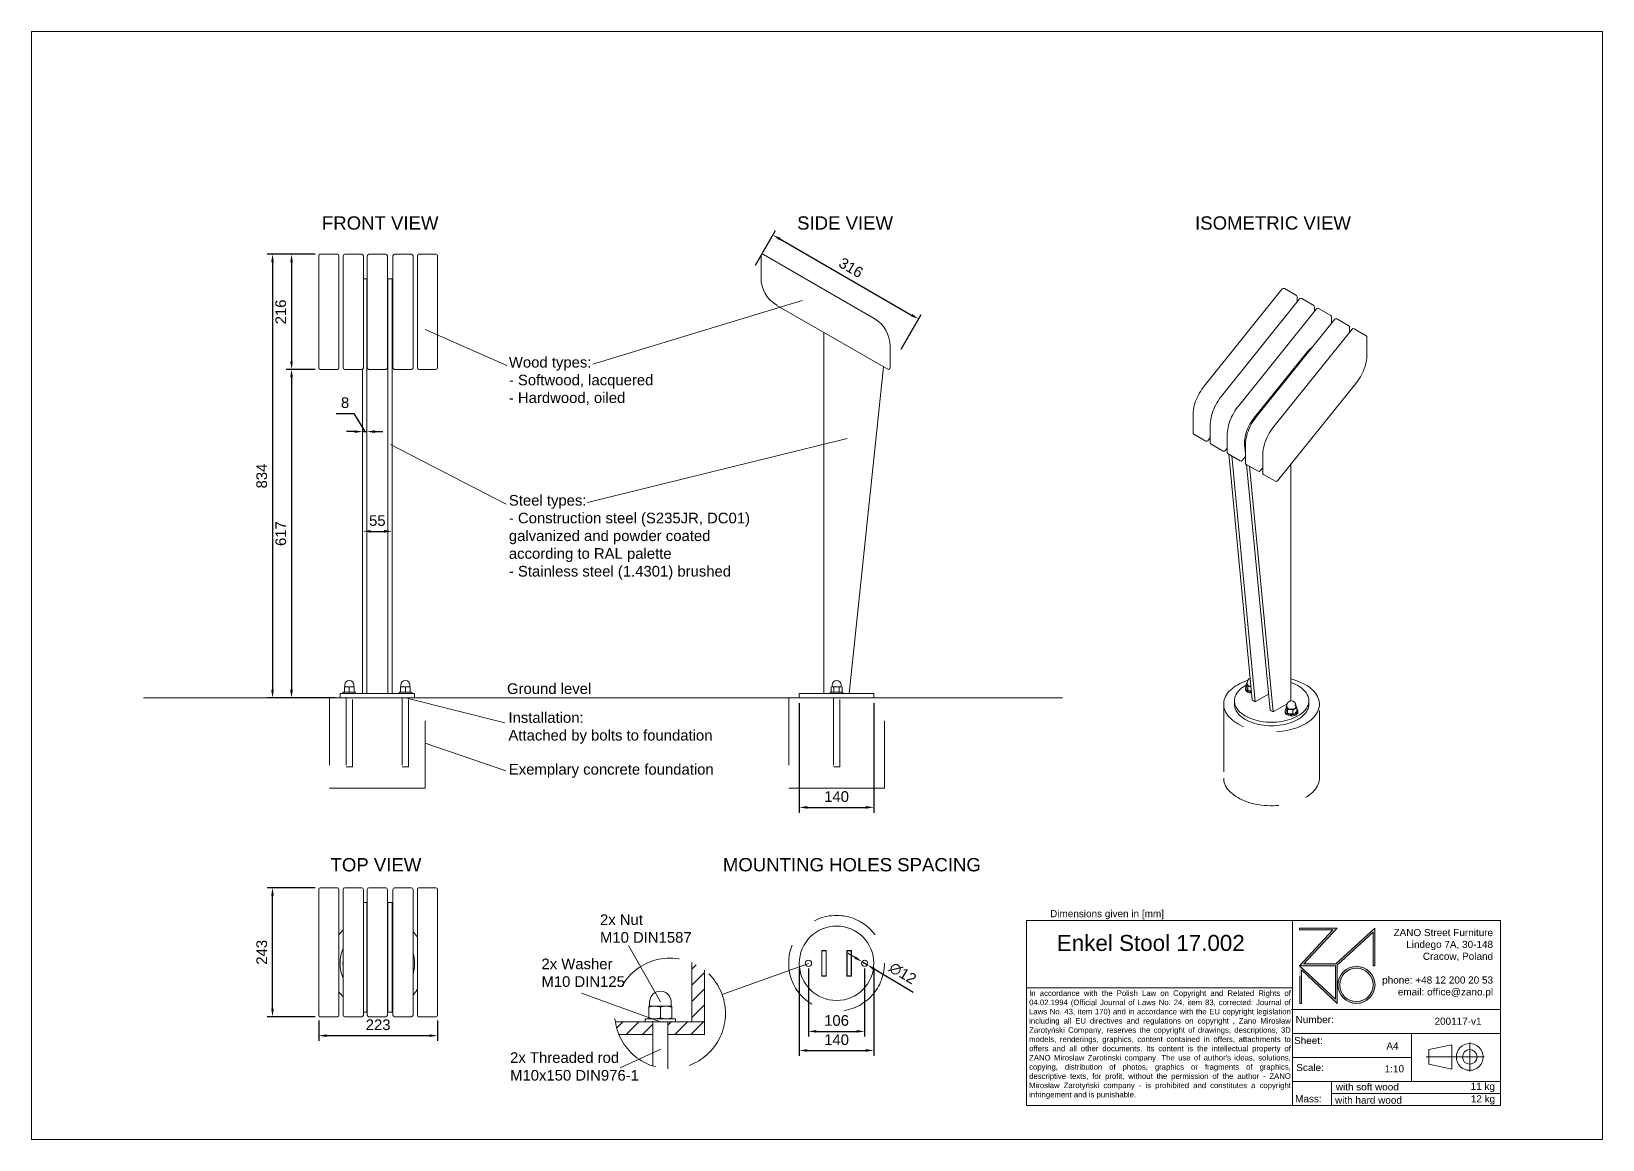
# Paper-space layout 'Layout1' of a CAD drawing. Header units: millimetres. Extents: x -15 to 281, y -7 to 201.
# The model-space entities are those that its viewports show. They can reach past a viewport. Long polylines and large blocks are cut down to what shows.
import ezdxf

# ---------------------------------------------------------------- set-up
doc = ezdxf.new("R2010")
doc.units = ezdxf.units.MM
doc.linetypes.add('HIDDEN', pattern=[1.905, 1.27, -0.635])
for name, color, linetype, lineweight in [('ZANO_O', 10, 'Continuous', 0), ('ZANO_R', 7, 'Continuous', 0), ('ZANO_R_przerywana', 7, 'HIDDEN', 0), ('ZANO_W', 1, 'Continuous', 0)]:
    doc.layers.add(name, color=color, linetype=linetype, lineweight=lineweight)
doc.layers.add('ZANO_P', color=7, linetype='Continuous', lineweight=0, true_color=0xffffff)
doc.styles.add('Arial', font='arial.ttf')
doc.styles.get("Standard").update_dxf_attribs({"font": 'ARIALUNI.TTF'})
doc.dimstyles.new('pl i ang', dxfattribs={"dimtxt": 50, "dimasz": 50, "dimexe": 1.25, "dimexo": 0.625, "dimgap": 10, "dimtad": 1, "dimtoh": 1, "dimtxsty": 'Standard', "dimcen": 2.5, "dimclrd": 1, "dimclre": 1, "dimclrt": 1, "dimadec": 0, "dimazin": 0, "dimtfac": 1, "dimtmove": 0, "dimatfit": 3, "dimfxl": 1, "dimarcsym": 1})

psp = doc.layouts.get("Layout1")

# ---------------------------------------------------------------- texts
at = {"layer": 'ZANO_O', "attachment_point": 1, "style": 'Arial'}
for s, insert, char_height, width in [('FRONT VIEW', (39.75, 166.45), 2.5, 27.6046), ('SIDE VIEW', (129.09, 166.45), 2.5, 22.2681), ('ISOMETRIC VIEW', (203.92, 166.45), 2.5, 32.1424), ('\\pxql;Wood types:\\P- Softwood, lacquered\\P- Hardwood, oiled', (74.9, 140.01), 2, 31.0602), ('\\pxql;Steel types:\\P- Construction steel (S235JR, DC01)\\Pgalvanized and powder coated\\Paccording to RAL palette\\P- Stainless steel (1.4301) brushed', (74.9, 114.05), 2, 54.5279), ('Ground level', (74.55, 78.63), 2, 19.6442), ('\\pxql;Installation:\\PAttached by bolts to foundation', (74.82, 73.2), 2, 43.6982), ('\\pxql;Exemplary concrete foundation', (74.9, 63.46), 2, 40.9408), ('TOP VIEW', (41.37, 45.76), 2.5, 24.0457), ('MOUNTING HOLES SPACING', (115.13, 45.77), 2.5, 51.246), ('2x Nut \\PM10 DIN1587', (92.03, 35.18), 2, 30.8338), ('2x Washer \\PM10 DIN125', (81.03, 26.87), 2, 33.1797), ('2x Threaded rod \\PM10x150 DIN976-1', (75.13, 9.25), 2, 27.1206)]:
    psp.add_mtext(s, dxfattribs=dict(at, insert=insert, char_height=char_height, width=width))
at = {"layer": 'ZANO_R', "attachment_point": 1, "style": 'Arial'}
for s, insert, char_height, width in [('Dimensions given in [mm]', (176.66, 35.99), 1.3388, 1792.8014), ('\\pxqr;ZANO Street Furniture\\PLindego 7A, 30-148\\PCracow, Poland\\P\\Pphone: +48 12 200 20 53\\Pemail: office@zano.pl', (227.66, 32.43), 1.3388, 32.2827), ("\\pxqj;In accordance with the Polish Law on Copyright and Related Rights of 04.02.1994 (Official Journal of Laws No. 24, item 83, corrected: Journal of Laws No. 43, item 170) and in accordance with the EU copyright legislation including all EU directives and regulations on copyright , Zano Mirosław Zarotyński Company, reserves the copyright of drawings, descriptions, 3D models, renderings, graphics, content contained in offers, attachments to offers and all other documents. Its content is the intellectual property of ZANO Miroslaw Zarotinski company. The use of author's ideas, solutions, copying, distribution of photos, graphics or fragments of graphics, descriptive texts, for profit, without the permission of the author - ZANO Mirosław Zarotyński company - is prohibited and constitutes a copyright infringement and is punishable.", (172.72, 20.88), 1.04, 49.0591), ('Number:', (222.83, 16.06), 1.339, 254.3232), ('{\\C256;200117-v1}', (248.94, 15.75), 1.3388, 10.9473), ('Sheet:', (222.52, 12.13), 1.339, 254.3232), ('A4', (239.89, 11.1), 1.339, 254.3232), ('Scale:', (222.94, 7.05), 1.339, 254.3232), ('{\\C256;1:10}', (239.57, 6.81), 1.3388, 4.2023), ('with soft wood', (230.38, 3.41), 1.3388, 22.26), ('11 kg', (255.73, 3.51), 1.339, 5.8209), ('Mass:', (222.73, 1.18), 1.339, 254.3232), ('with hard wood', (230.23, 0.92), 1.3388, 23.7092), ('12 kg', (255.76, 1.16), 1.339, 5.8209)]:
    psp.add_mtext(s, dxfattribs=dict(at, insert=insert, char_height=char_height, width=width))
at = {"layer": 'ZANO_R', "color": 1, "insert": (177.93, 31.31), "char_height": 3.0126, "width": 44.3227, "attachment_point": 1, "style": 'Arial'}
psp.add_mtext('\\pxql;{\\C256;Enkel Stool 17.002^I}', dxfattribs=at)

msp = doc.modelspace()

# ---------------------------------------------------------------- blocks, each defined once
blk = doc.blocks.new('*D407')
at = {"layer": 'ZANO_W', "color": 1, "lineweight": -2}
for p, q in [((139, 1710.5), (85.3, 1710.5)), ((95.3, 1695.5), (95.3, 1509)), ((139.4, 1494), (85.3, 1494))]:
    blk.add_line(p, q, dxfattribs=at)
at = {"layer": 'ZANO_W', "color": 1}
for points in [[(97.8, 1695.5), (92.8, 1695.5), (95.3, 1710.5)], [(92.8, 1509), (97.8, 1509), (95.3, 1494)]]:
    blk.add_solid(points, dxfattribs=at)
at = {"layer": 'ZANO_W', "color": 1, "insert": (75.1, 1602.2), "char_height": 20, "attachment_point": 5, "rotation": 90, "style": 'Arial'}
blk.add_mtext('216', dxfattribs=at)
blk = doc.blocks.new('*D408')
at = {"layer": 'ZANO_W', "color": 1, "lineweight": -2}
for p, q in [((139.4, 1494), (85.3, 1494)), ((95.3, 1479), (95.3, 891.5)), ((176.6, 876.5), (85.3, 876.5))]:
    blk.add_line(p, q, dxfattribs=at)
at = {"layer": 'ZANO_W', "color": 1}
for points in [[(97.8, 1479), (92.8, 1479), (95.3, 1494)], [(92.8, 891.5), (97.8, 891.5), (95.3, 876.5)]]:
    blk.add_solid(points, dxfattribs=at)
at = {"layer": 'ZANO_W', "color": 1, "insert": (75.1, 1185.3), "char_height": 20, "attachment_point": 5, "rotation": 90, "style": 'Arial'}
blk.add_mtext('617', dxfattribs=at)
blk = doc.blocks.new('*D409')
at = {"layer": 'ZANO_W', "color": 1, "lineweight": -2}
for p, q in [((139.4, 1710.5), (49.5, 1710.5)), ((59.5, 1695.5), (59.5, 891.5)), ((176.6, 876.5), (49.5, 876.5))]:
    blk.add_line(p, q, dxfattribs=at)
at = {"layer": 'ZANO_W', "color": 1}
for points in [[(62, 1695.5), (57, 1695.5), (59.5, 1710.5)], [(57, 891.5), (62, 891.5), (59.5, 876.5)]]:
    blk.add_solid(points, dxfattribs=at)
at = {"layer": 'ZANO_W', "color": 1, "insert": (39.3, 1293.5), "char_height": 20, "attachment_point": 5, "rotation": 90, "style": 'Arial'}
blk.add_mtext('834', dxfattribs=at)
blk = doc.blocks.new('*D410')
at = {"layer": 'ZANO_W', "color": 1, "lineweight": -2}
for p, q in [((967.4, 1689.9), (1005.2, 1755.5)), ((1013.2, 1739.3), (1261, 1596.3)), ((1241.2, 1531.9), (1279, 1597.4))]:
    blk.add_line(p, q, dxfattribs=at)
at = {"layer": 'ZANO_W', "color": 1}
for points in [[(1014.5, 1741.5), (1012, 1737.2), (1000.2, 1746.8)], [(1259.8, 1594.1), (1262.3, 1598.4), (1274, 1588.8)]]:
    blk.add_solid(points, dxfattribs=at)
at = {"layer": 'ZANO_W', "color": 1, "insert": (1147.2, 1685.3), "char_height": 20, "attachment_point": 5, "rotation": 330, "style": 'Arial'}
blk.add_mtext('316', dxfattribs=at)
blk = doc.blocks.new('*D411')
at = {"layer": 'ZANO_W', "color": 1, "lineweight": -2}
for p, q in [((139.4, 519.2), (49.5, 519.2)), ((59.5, 291.6), (59.5, 504.2)), ((139.4, 276.6), (49.5, 276.6))]:
    blk.add_line(p, q, dxfattribs=at)
at = {"layer": 'ZANO_W', "color": 1}
for points in [[(62, 504.2), (57, 504.2), (59.5, 519.2)], [(57, 291.6), (62, 291.6), (59.5, 276.6)]]:
    blk.add_solid(points, dxfattribs=at)
at = {"layer": 'ZANO_W', "color": 1, "insert": (39.3, 397.9), "char_height": 20, "attachment_point": 5, "rotation": 90, "style": 'Arial'}
blk.add_mtext('243', dxfattribs=at)
blk = doc.blocks.new('*D412')
at = {"layer": 'ZANO_W', "color": 1, "lineweight": -2}
for p, q in [((146.4, 269.6), (146.4, 231.1)), ((369.8, 269.6), (369.8, 231.1)), ((161.4, 241.1), (354.8, 241.1))]:
    blk.add_line(p, q, dxfattribs=at)
at = {"layer": 'ZANO_W', "color": 1}
for points in [[(161.4, 243.6), (161.4, 238.6), (146.4, 241.1)], [(354.8, 238.6), (354.8, 243.6), (369.8, 241.1)]]:
    blk.add_solid(points, dxfattribs=at)
at = {"layer": 'ZANO_W', "color": 1, "insert": (258.1, 261.4), "char_height": 20, "attachment_point": 5, "style": 'Arial'}
blk.add_mtext('223', dxfattribs=at)
blk = doc.blocks.new('*D413')
at = {"layer": 'ZANO_W', "color": 1, "lineweight": -2}
for p, q in [((1154.8, 388), (1142, 395.7)), ((1167.7, 380.3), (1178, 374.1)), ((1263.8, 322.4), (1190.8, 366.3))]:
    blk.add_line(p, q, dxfattribs=at)
at = {"layer": 'ZANO_W', "color": 1}
for points in [[(1153.6, 385.9), (1156.1, 390.1), (1167.7, 380.3)], [(1192.1, 368.5), (1189.5, 364.2), (1178, 374.1)]]:
    blk.add_solid(points, dxfattribs=at)
at = {"layer": 'ZANO_W', "color": 1, "insert": (1244.5, 358.3), "char_height": 20, "attachment_point": 5, "rotation": 328.9352, "style": 'Arial'}
blk.add_mtext('∅12', dxfattribs=at)
blk = doc.blocks.new('*D414')
at = {"layer": 'ZANO_W', "color": 1, "lineweight": -2}
for p, q in [((1067.2, 367.2), (1067.2, 239.2)), ((1172.8, 367.2), (1172.8, 239.2)), ((1082.2, 249.2), (1157.8, 249.2))]:
    blk.add_line(p, q, dxfattribs=at)
at = {"layer": 'ZANO_W', "color": 1}
for points in [[(1082.2, 251.7), (1082.2, 246.7), (1067.2, 249.2)], [(1157.8, 246.7), (1157.8, 251.7), (1172.8, 249.2)]]:
    blk.add_solid(points, dxfattribs=at)
at = {"layer": 'ZANO_W', "color": 1, "insert": (1120, 269.5), "char_height": 20, "attachment_point": 5, "style": 'Arial'}
blk.add_mtext('106', dxfattribs=at)
blk = doc.blocks.new('*D415')
at = {"layer": 'ZANO_W', "color": 1, "lineweight": -2}
for p, q in [((1050, 866.5), (1050, 660.4)), ((1190, 866.5), (1190, 660.4)), ((1065, 670.4), (1175, 670.4))]:
    blk.add_line(p, q, dxfattribs=at)
at = {"layer": 'ZANO_W', "color": 1}
for points in [[(1065, 672.9), (1065, 667.9), (1050, 670.4)], [(1175, 667.9), (1175, 672.9), (1190, 670.4)]]:
    blk.add_solid(points, dxfattribs=at)
at = {"layer": 'ZANO_W', "color": 1, "insert": (1120, 690.6), "char_height": 20, "attachment_point": 5, "style": 'Arial'}
blk.add_mtext('140', dxfattribs=at)
blk = doc.blocks.new('*D416')
at = {"layer": 'ZANO_W', "color": 1, "lineweight": -2}
for p, q in [((1050, 367.2), (1050, 203.2)), ((1190, 367.2), (1190, 203.2)), ((1065, 213.2), (1175, 213.2))]:
    blk.add_line(p, q, dxfattribs=at)
at = {"layer": 'ZANO_W', "color": 1}
for points in [[(1065, 215.7), (1065, 210.7), (1050, 213.2)], [(1175, 210.7), (1175, 215.7), (1190, 213.2)]]:
    blk.add_solid(points, dxfattribs=at)
at = {"layer": 'ZANO_W', "color": 1, "insert": (1120, 233.4), "char_height": 20, "attachment_point": 5, "style": 'Arial'}
blk.add_mtext('140', dxfattribs=at)
blk = doc.blocks.new('*D420')
at = {"layer": 'ZANO_W', "color": 1, "lineweight": -2}
for p, q in [((228.9, 1199.5), (228.9, 1199.5)), ((243.9, 1189.5), (269.2, 1189.5)), ((284.2, 1199.5), (284.2, 1199.5))]:
    blk.add_line(p, q, dxfattribs=at)
at = {"layer": 'ZANO_W', "color": 1}
for points in [[(243.9, 1192), (243.9, 1187), (228.9, 1189.5)], [(269.2, 1187), (269.2, 1192), (284.2, 1189.5)]]:
    blk.add_solid(points, dxfattribs=at)
at = {"layer": 'ZANO_W', "color": 1, "insert": (256.6, 1209.6), "char_height": 20, "attachment_point": 5, "style": 'Arial'}
blk.add_mtext('55', dxfattribs=at)
blk = doc.blocks.new('*D421')
at = {"layer": 'ZANO_W', "color": 1, "lineweight": -2}
for p, q in [((179.4, 1411.2), (212.5, 1411.2)), ((212.5, 1411.2), (232.9, 1377)), ((213.9, 1377), (198.9, 1377)), ((228.9, 1387), (228.9, 1387)), ((228.9, 1377), (236.9, 1377)), ((236.9, 1387), (236.9, 1387)), ((251.9, 1377), (266.9, 1377))]:
    blk.add_line(p, q, dxfattribs=at)
at = {"layer": 'ZANO_W', "color": 1}
for points in [[(213.9, 1374.5), (213.9, 1379.5), (228.9, 1377)], [(251.9, 1379.5), (251.9, 1374.5), (236.9, 1377)]]:
    blk.add_solid(points, dxfattribs=at)
at = {"layer": 'ZANO_W', "color": 1, "insert": (195.9, 1431.4), "char_height": 20, "attachment_point": 5, "style": 'Arial'}
blk.add_mtext('8', dxfattribs=at)

# ---------------------------------------------------------------- dimensions: what is measured, and where the dimension line sits
at = {"layer": 'ZANO_W'}
dim = msp.add_aligned_dim(p1=(962.4, 1681.3), p2=(1236.2, 1523.2), distance=75.7, dimstyle='pl i ang', override={"dimtxt": 20, "dimasz": 15, "dimexe": 10, "dimexo": 10, "dimtoh": 0, "dimdec": 0, "dimtxsty": 'Arial', "dimtdec": 0, "dimtmove": 1}, dxfattribs=at)
dim.commit()
dim.dimension.update_dxf_attribs({"geometry": '*D410', "text_midpoint": (1147.2, 1685.3)})
for base, p1, p2, picture, middle in [((59.5, 876.5), (149.4, 1710.5), (186.6, 876.5), '*D409', (39.3, 1293.5)), ((95.3283, 1493.996), (149.0046, 1710.4846), (149.4009, 1493.996), '*D407', (75.1169, 1602.2403)), ((95.3283, 876.5109), (149.4009, 1493.996), (186.5643, 876.5109), '*D408', (75.1169, 1185.2535)), ((59.5, 519.2), (149.4, 276.6), (149.4, 519.2), '*D411', (39.3, 397.9))]:
    dim = msp.add_linear_dim(base=base, p1=p1, p2=p2, angle=90, dimstyle='pl i ang', override={"dimtxt": 20, "dimasz": 15, "dimexe": 10, "dimexo": 10, "dimtoh": 0, "dimdec": 0, "dimtxsty": 'Arial', "dimtdec": 0, "dimtmove": 1}, dxfattribs=at)
    dim.commit()
    dim.dimension.update_dxf_attribs({"geometry": picture, "text_midpoint": middle})
dim = msp.add_linear_dim(base=(236.9, 1377), p1=(228.9, 1377), p2=(236.9, 1377), dimstyle='pl i ang', override={"dimtxt": 20, "dimasz": 15, "dimexe": 10, "dimexo": 10, "dimtoh": 0, "dimdec": 0, "dimtxsty": 'Arial', "dimtdec": 0, "dimtmove": 1}, dxfattribs=at)
dim.commit()
dim.dimension.update_dxf_attribs({"geometry": '*D421', "text_midpoint": (202.5, 1411.2), "dimtype": 160})
for base, p1, p2, picture, middle in [((284.2, 1189.5), (228.9, 1189.5), (284.2, 1189.5), '*D420', (256.6, 1209.6)), ((1190, 670.4), (1050, 876.5), (1190, 876.5), '*D415', (1120, 690.6)), ((1190, 213.2), (1050, 377.2), (1190, 377.2), '*D416', (1120, 233.4)), ((1172.8, 249.2), (1067.2, 377.2), (1172.8, 377.2), '*D414', (1120, 269.5)), ((369.8, 241.1), (146.4, 279.6), (369.8, 279.6), '*D412', (258.1, 261.4))]:
    dim = msp.add_linear_dim(base=base, p1=p1, p2=p2, dimstyle='pl i ang', override={"dimtxt": 20, "dimasz": 15, "dimexe": 10, "dimexo": 10, "dimtoh": 0, "dimdec": 0, "dimtxsty": 'Arial', "dimtdec": 0, "dimtmove": 1}, dxfattribs=at)
    dim.commit()
    dim.dimension.update_dxf_attribs({"geometry": picture, "text_midpoint": middle})
dim = msp.add_diameter_dim_2p(p1=(1167.7, 380.3), p2=(1178, 374.1), dimstyle='pl i ang', override={"dimtxt": 20, "dimasz": 15, "dimexe": 10, "dimexo": 10, "dimtoh": 0, "dimdec": 0, "dimtxsty": 'Arial', "dimtdec": 0, "dimtmove": 1}, dxfattribs=at)
dim.commit()
dim.dimension.update_dxf_attribs({"geometry": '*D413', "text_midpoint": (1244.5, 358.3)})

# ---------------------------------------------------------------- linework, layer by layer
at = {"layer": 'ZANO_R'}
for p, q in [((146.4, 1587.4), (146.4, 1707.5)), ((181.4, 1710.5), (149.4, 1710.5)), ((184.4, 1707.5), (184.4, 1587.4)), ((192.4, 1587.4), (192.4, 1707.5)), ((227.4, 1710.5), (195.4, 1710.5)), ((230.4, 1707.5), (230.4, 1587.4)), ((237.6, 1587.4), (237.6, 1707.5)), ((272.6, 1710.5), (240.6, 1710.5)), ((275.6, 1707.5), (275.6, 1587.4)), ((285.8, 1587.4), (285.8, 1707.5)), ((320.8, 1710.5), (288.8, 1710.5)), ((323.8, 1707.5), (323.8, 1587.4)), ((331.8, 1587.4), (331.8, 1707.5)), ((366.8, 1710.5), (334.8, 1710.5)), ((369.8, 1707.5), (369.8, 1587.4)), ((978, 1666.5), (978, 1707.5)), ((982.5, 1710.1), (1190.6, 1590)), ((236.9, 1664.4), (230.4, 1664.4)), ((236.9, 1664.4), (236.9, 1661.1)), ((236.9, 1578.3), (236.9, 1661.1)), ((284.2, 1664.4), (276.2, 1664.4)), ((276.2, 1661.1), (276.2, 1664.4)), ((276.2, 1578.3), (276.2, 1661.1)), ((284.2, 1664.4), (284.2, 1661.1)), ((284.2, 1578.3), (284.2, 1661.1)), ((1958.1, 1645.3), (1811, 1462.3)), ((1990.6, 1626.5), (1843.5, 1443.5)), ((1984.6, 1633), (1961.9, 1646)), ((1986.1, 1620.8), (1986.1, 1630.4)), ((2017.1, 1614.2), (1994.5, 1627.2)), ((1216.1, 1494.4), (1008, 1614.5)), ((2022.6, 1608.1), (1875.5, 1425.1)), ((2018.6, 1603.2), (2018.6, 1611.6)), ((2049.1, 1595.7), (2026.4, 1608.8)), ((146.4, 1538), (146.4, 1587.4)), ((184.4, 1587.4), (184.4, 1538)), ((192.4, 1538), (192.4, 1587.4)), ((230.4, 1587.4), (230.4, 1538)), ((236.9, 1578.3), (236.9, 1529.8)), ((237.6, 1538), (237.6, 1587.4)), ((275.6, 1587.4), (275.6, 1538)), ((276.2, 1529.8), (276.2, 1578.3)), ((284.2, 1578.3), (284.2, 1529.8)), ((285.8, 1538), (285.8, 1587.4)), ((323.8, 1587.4), (323.8, 1538)), ((331.8, 1538), (331.8, 1587.4)), ((369.8, 1587.4), (369.8, 1538)), ((2056.6, 1588.4), (1909.5, 1405.4)), ((2089.2, 1569.6), (1942.1, 1386.6)), ((2050.6, 1580.8), (2050.6, 1593.1)), ((2083.1, 1576.1), (2060.5, 1589.1)), ((2084.6, 1564), (2084.6, 1573.5)), ((2115.7, 1557.3), (2093, 1570.4)), ((146.4, 1497), (146.4, 1538)), ((184.4, 1538), (184.4, 1497)), ((192.4, 1497), (192.4, 1538)), ((230.4, 1538), (230.4, 1497)), ((237.6, 1497), (237.6, 1538)), ((275.6, 1538), (275.6, 1497)), ((285.8, 1497), (285.8, 1538)), ((323.8, 1538), (323.8, 1497)), ((331.8, 1497), (331.8, 1538)), ((369.8, 1538), (369.8, 1497)), ((1096.3, 1563.5), (1096.3, 884.5)), ((1220.6, 1538), (1220.6, 1497)), ((2117.2, 1521.2), (2117.2, 1554.7)), ((236.9, 884.5), (236.9, 1529.8)), ((276.2, 884.5), (276.2, 1529.8)), ((284.2, 884.5), (284.2, 1529.8)), ((1904.6, 1402.1), (2006, 1528.3)), ((149.4, 1494), (181.4, 1494)), ((195.4, 1494), (227.4, 1494)), ((228.9, 884.5), (228.9, 1494.4)), ((240.6, 1494), (272.6, 1494)), ((288.8, 1494), (320.8, 1494)), ((334.8, 1494), (366.8, 1494)), ((1143.7, 884.5), (1208.3, 1498.9)), ((1949.2, 1284.3), (2096.3, 1467.4)), ((1790.2, 1408.4), (1790.2, 1375)), ((1822.7, 1389.7), (1822.7, 1356.2)), ((1791.7, 1372.4), (1814.3, 1359.3)), ((1818.1, 1360), (1822.7, 1365.7)), ((1854.6, 1371.2), (1854.6, 1337.7)), ((1824.2, 1353.6), (1846.8, 1340.5)), ((1850.7, 1341.2), (1854.6, 1346.2)), ((1856.1, 1335.1), (1878.8, 1322.1)), ((1901.6, 872.5), (1857.3, 1334.5)), ((1907.3, 869.3), (1862.9, 1331.2)), ((1882.6, 1322.8), (1888.7, 1330.4)), ((1888.7, 1336.1), (1887.1, 1352.4)), ((1888.7, 1351.6), (1888.7, 1318.1)), ((1921.2, 1332.8), (1921.2, 1299.3)), ((1890.2, 1315.5), (1912.8, 1302.4)), ((1935.1, 853.2), (1890.7, 1315.2)), ((1940.7, 849.9), (1896.4, 1311.9)), ((1916.7, 1303.1), (1921.2, 1308.8)), ((1974.2, 1315.5), (1974.2, 870.9)), ((1922.7, 1296.7), (1945.4, 1283.6)), ((191.8, 887), (191.8, 884.5)), ((191.8, 887), (208.4, 887)), ((194.8, 897), (194.8, 896.2)), ((199.3, 897), (194.8, 897)), ((194.8, 896.2), (194.8, 887.8)), ((194.8, 887.8), (194.8, 887)), ((195.3, 900.5), (195.3, 897.3)), ((208.3, 897), (199.3, 897)), ((203.8, 896.2), (203.8, 887.8)), ((212.8, 897), (208.3, 897)), ((208.4, 887), (215.8, 887)), ((212.3, 897.3), (212.3, 900.5)), ((212.8, 897), (212.8, 896.2)), ((212.8, 896.2), (212.8, 887.8)), ((212.8, 887.8), (212.8, 887)), ((215.8, 884.5), (215.8, 887)), ((297.4, 887), (297.4, 884.5)), ((297.4, 887), (314, 887)), ((300.4, 897), (300.4, 896.2)), ((304.9, 897), (300.4, 897)), ((300.4, 896.2), (300.4, 887.8)), ((300.4, 887.8), (300.4, 887)), ((300.9, 900.5), (300.9, 897.3)), ((313.9, 897), (304.9, 897)), ((309.4, 896.2), (309.4, 887.8)), ((318.4, 897), (313.9, 897)), ((314, 887), (321.4, 887)), ((317.9, 897.3), (317.9, 900.5)), ((318.4, 897), (318.4, 896.2)), ((318.4, 896.2), (318.4, 887.8)), ((318.4, 887.8), (318.4, 887)), ((321.4, 884.5), (321.4, 887)), ((1108, 887), (1108, 884.5)), ((1108, 887), (1132, 887)), ((1111, 897), (1109.6, 896.2)), ((1109.6, 896.2), (1109.6, 887.8)), ((1109.6, 887.8), (1111, 887)), ((1112.2, 897), (1111, 897)), ((1111.5, 900.5), (1111.5, 897.3)), ((1120, 897), (1112.2, 897)), ((1114.8, 896.2), (1114.8, 887.8)), ((1127.8, 897), (1120, 897)), ((1125.2, 896.2), (1125.2, 887.8)), ((1129, 897), (1127.8, 897)), ((1128.5, 897.3), (1128.5, 900.5)), ((1130.4, 896.2), (1129, 897)), ((1129, 887), (1130.4, 887.8)), ((1130.4, 896.2), (1130.4, 887.8)), ((1132, 884.5), (1132, 887)), ((1888.6, 894.5), (1888.6, 892.5)), ((1890.5, 903.6), (1890.5, 896.7)), ((1892.1, 905.5), (1892.1, 902.9)), ((1893.2, 897.8), (1893.2, 890.9)), ((1899.2, 897.5), (1898.3, 897.7)), ((1900, 889.3), (1898.3, 889.5)), ((-183, 876.5), (716.4, 876.5)), ((166.6, 876.5), (346.6, 876.5)), ((346.6, 876.5), (166.6, 876.5)), ((186.6, 884.5), (186.6, 876.5)), ((186.6, 884.5), (326.6, 884.5)), ((209.8, 876.5), (197.8, 876.5)), ((315.4, 876.5), (303.5, 876.5)), ((326.6, 876.5), (326.6, 884.5)), ((651.8, 876.5), (1544.5, 876.5)), ((1030, 876.5), (1210.1, 876.5)), ((1120, 876.5), (1030, 876.5)), ((1050, 884.5), (1050, 876.5)), ((1050, 884.5), (1120, 884.5)), ((1126, 876.5), (1114, 876.5)), ((1126, 876.5), (1114, 876.5)), ((1120, 884.5), (1190, 884.5)), ((1210.1, 876.5), (1120, 876.5)), ((1190, 876.5), (1190, 884.5)), ((1867.9, 870.9), (1867.9, 864.4)), ((1901.6, 872.6), (1901.3, 872.5)), ((1901.3, 872.5), (1907.2, 869.1)), ((1901.6, 872.5), (1907.3, 869.3)), ((1901.6, 872.3), (1901.6, 872.5)), ((1907.2, 869.1), (1932.2, 883.5)), ((1907.3, 869.1), (1907.3, 869.3)), ((1940.6, 849.8), (1967.2, 865.1)), ((1965.2, 860.4), (1965.2, 853.6)), ((1966.8, 862.4), (1966.8, 859.8)), ((1983.8, 859.8), (1983.8, 862.4)), ((1983.8, 861.3), (1984, 860.9)), ((1985.3, 857.3), (1985.3, 850.5)), ((2008, 864.4), (2008, 870.9)), ((1935.1, 853.3), (1934.7, 853.1)), ((1934.7, 853.1), (1940.6, 849.8)), ((1935.1, 853.2), (1940.7, 849.9)), ((1935.1, 852.9), (1935.1, 853.2)), ((1940.7, 849.8), (1940.7, 849.9)), ((1963.3, 851.4), (1963.3, 849.3)), ((1967.9, 854.7), (1967.9, 847.8)), ((1978, 853.1), (1978, 846.2)), ((1987.3, 849.3), (1987.3, 851.4)), ((146.4, 308.1), (146.4, 516.2)), ((149.4, 519.2), (181.4, 519.2)), ((184.4, 516.2), (184.4, 308.1)), ((192.4, 308.1), (192.4, 516.2)), ((195.4, 519.2), (227.4, 519.2)), ((230.4, 516.2), (230.4, 308.1)), ((237.6, 308.1), (237.6, 516.2)), ((240.6, 519.2), (272.6, 519.2)), ((275.6, 516.2), (275.6, 308.1)), ((285.8, 308.1), (285.8, 516.2)), ((288.8, 519.2), (320.8, 519.2)), ((323.8, 516.2), (323.8, 308.1)), ((331.8, 308.1), (331.8, 516.2)), ((334.8, 519.2), (366.8, 519.2)), ((369.8, 516.2), (369.8, 308.1)), ((236.9, 491.3), (230.4, 491.3)), ((236.9, 491.3), (236.9, 488)), ((236.9, 488), (236.9, 453.8)), ((284.2, 491.3), (276.2, 491.3)), ((276.2, 488), (276.2, 491.3)), ((276.2, 453.8), (276.2, 488)), ((284.2, 491.3), (284.2, 488)), ((284.2, 488), (284.2, 453.8)), ((237.6, 465.2), (236.9, 465)), ((236.9, 310.4), (236.9, 453.8)), ((237.6, 444.6), (236.9, 444.4)), ((276.2, 465), (275.6, 465.2)), ((276.2, 444.4), (275.6, 444.6)), ((276.2, 310.4), (276.2, 453.8)), ((284.2, 310.4), (284.2, 453.8)), ((237.1, 401.2), (236.9, 401.2)), ((237.1, 353.1), (237.1, 401.2)), ((276.1, 401.2), (276.1, 353.1)), ((276.2, 401.2), (276.1, 401.2)), ((284.4, 401.2), (284.2, 401.2)), ((284.4, 353.1), (284.4, 401.2)), ((1092.2, 353.1), (1092.2, 401.2)), ((1092.2, 401.2), (1100.5, 401.2)), ((1092.4, 400.8), (1100.4, 400.8)), ((1092.4, 353.5), (1092.4, 400.8)), ((1100.4, 353.5), (1100.4, 400.8)), ((1100.5, 401.2), (1100.5, 353.1)), ((1139.5, 353.1), (1139.5, 401.2)), ((1139.5, 401.2), (1147.8, 401.2)), ((1139.7, 353.5), (1139.7, 400.8)), ((1139.7, 400.8), (1147.7, 400.8)), ((1147.7, 353.5), (1147.7, 400.8)), ((1147.8, 401.2), (1147.8, 353.1)), ((847.9, 378.6), (847.9, 266.9)), ((847.9, 366.4), (856.1, 374.6)), ((847.9, 336), (871.6, 359.7)), ((871.6, 364.5), (871.6, 266.9)), ((236.9, 353.1), (237.1, 353.1)), ((276.1, 353.1), (276.2, 353.1)), ((284.2, 353.1), (284.4, 353.1)), ((847.9, 305.6), (871.6, 329.3)), ((1100.5, 353.1), (1092.2, 353.1)), ((1092.4, 353.5), (1100.4, 353.5)), ((1147.8, 353.1), (1139.5, 353.1)), ((1139.7, 353.5), (1147.7, 353.5)), ((146.4, 279.6), (146.4, 308.1)), ((184.4, 308.1), (184.4, 279.6)), ((192.4, 279.6), (192.4, 308.1)), ((230.4, 308.1), (230.4, 279.6)), ((236.9, 310.4), (236.9, 285.4)), ((236.9, 309.9), (237.6, 309.8)), ((237.6, 279.6), (237.6, 308.1)), ((275.6, 309.8), (276.2, 309.9)), ((275.6, 308.1), (275.6, 279.6)), ((276.2, 285.4), (276.2, 310.4)), ((284.2, 310.4), (284.2, 285.4)), ((285.8, 279.6), (285.8, 308.1)), ((323.8, 308.1), (323.8, 279.6)), ((331.8, 279.6), (331.8, 308.1)), ((369.8, 308.1), (369.8, 279.6)), ((767.3, 294.6), (767.3, 296.5)), ((778, 296.5), (767.3, 296.5)), ((767.3, 294.6), (772.6, 296)), ((768.5, 304.8), (768.5, 297.1)), ((772.6, 296), (778, 296.5)), ((799.3, 296.5), (778, 296.5)), ((788.7, 294.6), (793.9, 296)), ((793.9, 296), (799.3, 296.5)), ((810, 296.5), (799.3, 296.5)), ((808.8, 297.1), (808.8, 304.8)), ((810, 294.6), (810, 296.5)), ((847.9, 275.2), (871.6, 298.9)), ((181.4, 276.6), (149.4, 276.6)), ((227.4, 276.6), (195.4, 276.6)), ((230.4, 285.4), (236.9, 285.4)), ((236.9, 289.3), (237.6, 289.2)), ((272.6, 276.6), (240.6, 276.6)), ((275.6, 289.2), (276.2, 289.3)), ((276.2, 285.4), (284.2, 285.4)), ((320.8, 276.6), (288.8, 276.6)), ((366.8, 276.6), (334.8, 276.6)), ((704.1, 266.9), (774.4, 266.9)), ((706.5, 255.4), (718, 266.9)), ((724.7, 243.2), (748.4, 266.9)), ((760.2, 272.8), (760.2, 266.9)), ((817.1, 272.8), (760.2, 272.8)), ((817.1, 266.9), (760.2, 266.9)), ((767.3, 294.6), (767.3, 274.7)), ((767.3, 272.8), (767.3, 274.7)), ((774.4, 243.2), (774.4, 266.9)), ((774.4, 266.9), (774.4, 183.9)), ((783.4, 273.3), (778, 272.8)), ((788.7, 274.7), (783.4, 273.3)), ((788.7, 294.6), (788.7, 274.7)), ((804.7, 273.3), (799.3, 272.8)), ((802.9, 243.2), (802.9, 266.9)), ((802.9, 266.9), (871.6, 266.9)), ((802.9, 266.9), (802.9, 178.8)), ((802.9, 260.6), (809.1, 266.9)), ((810, 274.7), (804.7, 273.3)), ((810, 294.6), (810, 274.7)), ((810, 272.8), (810, 274.7)), ((815.8, 243.2), (839.5, 266.9)), ((817.1, 266.9), (817.1, 272.8)), ((846.2, 243.2), (869.9, 266.9)), ((871.6, 266.9), (847.9, 266.9)), ((869.9, 266.9), (871.6, 268.5)), ((774.4, 243.2), (710.2, 243.2)), ((755.1, 243.2), (774.4, 262.6)), ((871.6, 243.2), (802.9, 243.2))]:
    msp.add_line(p, q, dxfattribs=at)
at = {"layer": 'ZANO_R', "flags": 128}
for points in [[(2096.3, 1467.4), (2097.7, 1469.1), (2100.3, 1472.6), (2102.7, 1476.2), (2104.9, 1479.9), (2107, 1483.8), (2109, 1487.6), (2110.7, 1491.6), (2112.2, 1495.6), (2113.6, 1499.5), (2114.7, 1503.5), (2115.7, 1507.5), (2116.4, 1511.4), (2116.9, 1515.2), (2117.1, 1519), (2117.2, 1521.2)], [(1811, 1462.3), (1809.6, 1460.5), (1807, 1457), (1804.6, 1453.4), (1802.4, 1449.7), (1800.3, 1445.9), (1798.4, 1442), (1796.6, 1438.1), (1795.1, 1434.1), (1793.7, 1430.1), (1792.6, 1426.1), (1791.7, 1422.2), (1790.9, 1418.3), (1790.5, 1414.4), (1790.2, 1410.7), (1790.2, 1408.4)], [(1843.5, 1443.5), (1842.1, 1441.7), (1839.6, 1438.2), (1837.2, 1434.6), (1834.9, 1430.9), (1832.8, 1427.1), (1830.9, 1423.2), (1829.2, 1419.3), (1827.6, 1415.3), (1826.3, 1411.3), (1825.1, 1407.3), (1824.2, 1403.4), (1823.5, 1399.5), (1823, 1395.6), (1822.7, 1391.9), (1822.7, 1389.7)], [(1875.5, 1425.1), (1874.1, 1423.3), (1871.5, 1419.8), (1869.1, 1416.2), (1866.9, 1412.5), (1864.8, 1408.7), (1862.8, 1404.8), (1861.1, 1400.8), (1859.6, 1396.9), (1858.2, 1392.9), (1857.1, 1388.9), (1856.1, 1384.9), (1855.4, 1381), (1854.9, 1377.2), (1854.7, 1373.4), (1854.6, 1371.2)], [(1887.1, 1352.4), (1886.9, 1355.9), (1887, 1359.6), (1887.4, 1363.4), (1888, 1367.3), (1888.9, 1371.3), (1890.1, 1375.3), (1891.5, 1379.3), (1893.2, 1383.4), (1895.1, 1387.3), (1897.2, 1391.2), (1899.5, 1395), (1902, 1398.7), (1904.6, 1402.1)], [(1909.5, 1405.4), (1908.1, 1403.6), (1905.6, 1400.1), (1903.2, 1396.5), (1900.9, 1392.8), (1898.8, 1389), (1896.9, 1385.1), (1895.2, 1381.2), (1893.6, 1377.2), (1892.3, 1373.2), (1891.1, 1369.2), (1890.2, 1365.3), (1889.5, 1361.4), (1889, 1357.5), (1888.7, 1353.8), (1888.7, 1351.6)], [(1942.1, 1386.6), (1940.7, 1384.8), (1938.1, 1381.4), (1935.7, 1377.8), (1933.5, 1374), (1931.4, 1370.2), (1929.4, 1366.3), (1927.7, 1362.4), (1926.2, 1358.4), (1924.8, 1354.4), (1923.7, 1350.5), (1922.7, 1346.5), (1922, 1342.6), (1921.5, 1338.8), (1921.3, 1335), (1921.2, 1332.8)], [(194.8, 896.2), (197, 896.8), (199.3, 897)], [(203.8, 887.8), (201.6, 887.2), (199.3, 887)], [(203.8, 896.2), (206, 896.8), (208.3, 897)], [(212.8, 887.8), (210.6, 887.2), (208.3, 887)], [(300.4, 896.2), (302.6, 896.8), (304.9, 897)], [(309.4, 887.8), (307.2, 887.2), (304.9, 887)], [(309.4, 896.2), (311.6, 896.8), (313.9, 897)], [(318.4, 887.8), (316.2, 887.2), (313.9, 887)], [(1109.6, 896.2), (1110.9, 896.8), (1112.2, 897)], [(1114.8, 887.8), (1113.5, 887.2), (1112.2, 887)], [(1114.8, 896.2), (1118.7, 897), (1120, 897)], [(1120, 887), (1118.7, 887.1), (1114.8, 887.8)], [(1120, 897), (1124, 896.5), (1125.2, 896.2)], [(1125.2, 887.8), (1124, 887.5), (1120, 887)], [(1125.2, 896.2), (1126.5, 896.8), (1127.8, 897)], [(1130.4, 887.8), (1129.1, 887.2), (1127.8, 887)], [(1890.5, 900.7), (1888.4, 899.5), (1885, 897.4), (1881.9, 895.1), (1879, 892.8), (1876.5, 890.3), (1874.2, 887.7), (1872.3, 885), (1870.7, 882.3), (1869.5, 879.5), (1868.6, 876.7), (1868.1, 873.8), (1867.9, 870.9), (1868.1, 868), (1868.6, 865.2), (1869.5, 862.3), (1870.7, 859.5), (1872.3, 856.8), (1874.2, 854.1), (1876.5, 851.5), (1879, 849), (1881.9, 846.7), (1885, 844.4), (1888.4, 842.3), (1892.1, 840.4), (1896, 838.5), (1900.1, 836.9), (1904.4, 835.4), (1908.8, 834.1), (1913.5, 833), (1918.2, 832.1), (1923, 831.4), (1928, 830.9), (1932.9, 830.6), (1937.9, 830.5), (1942.9, 830.6), (1947.9, 830.9), (1952.8, 831.4), (1957.7, 832.1), (1962.4, 833), (1967, 834.1), (1971.5, 835.4), (1975.8, 836.9), (1979.9, 838.5), (1983.8, 840.4), (1987.4, 842.3), (1990.9, 844.4), (1994, 846.7), (1996.8, 849), (1999.4, 851.5), (2001.6, 854.1), (2003.5, 856.8), (2005.1, 859.5), (2006.4, 862.3), (2007.2, 865.2), (2007.8, 868), (2008, 870.9), (2007.8, 873.8), (2007.2, 876.7), (2006.4, 879.5), (2005.1, 882.3), (2003.5, 885), (2001.6, 887.7), (1999.4, 890.3), (1996.8, 892.8), (1994, 895.1), (1990.9, 897.4), (1987.4, 899.5), (1983.8, 901.5), (1979.9, 903.3), (1975.8, 904.9), (1974.2, 905.5)], [(1890.5, 898.3), (1890.5, 898.2), (1889.5, 897.2), (1888.9, 896), (1888.6, 894.8), (1888.7, 893.6), (1889.1, 892.4), (1889.9, 891.3), (1891.1, 890.3), (1892.5, 889.4), (1894.1, 888.7), (1896, 888.1)], [(1888.6, 892.5), (1888.7, 891.6), (1889.1, 890.4), (1889.9, 889.3), (1891.1, 888.3), (1892.5, 887.4), (1894.1, 886.6), (1896, 886.1)], [(1892.1, 904.8), (1891.4, 904.3), (1890.5, 903.6)], [(1890.5, 903.6), (1891.2, 902.6), (1891.9, 901.3)], [(1899.2, 897.7), (1897.8, 897.9), (1896.1, 898.3), (1894.7, 898.9), (1893.5, 899.7), (1892.6, 900.6), (1892.1, 901.5), (1891.8, 902.5), (1892, 903.6), (1892.1, 903.9)], [(1893.2, 890.9), (1892.6, 891.9), (1891.9, 893.2)], [(1892.1, 902.9), (1892.1, 902.6), (1892.4, 901.6), (1893, 900.7), (1894, 899.8), (1895.2, 899.1), (1896.7, 898.5), (1898.4, 898.1), (1899.2, 898)], [(1893.2, 897.8), (1895.7, 897.9), (1898.3, 897.7)], [(1898.3, 897.7), (1898.6, 897.6), (1899.2, 897.4)], [(1867.9, 864.4), (1868.1, 861.5), (1868.6, 858.6), (1869.5, 855.8), (1870.7, 853), (1872.3, 850.2), (1874.2, 847.6), (1876.5, 845), (1879, 842.5), (1881.9, 840.1), (1885, 837.9), (1888.4, 835.8), (1892.1, 833.8), (1896, 832), (1900.1, 830.4), (1904.4, 828.9), (1908.8, 827.6), (1913.5, 826.5), (1918.2, 825.6), (1923, 824.9), (1928, 824.4), (1932.9, 824), (1937.9, 823.9), (1942.9, 824), (1947.9, 824.4), (1952.8, 824.9), (1957.7, 825.6), (1962.4, 826.5), (1967, 827.6), (1971.5, 828.9), (1975.8, 830.4), (1979.9, 832), (1983.8, 833.8), (1987.4, 835.8), (1990.9, 837.9), (1994, 840.1), (1996.8, 842.5), (1999.4, 845), (2001.6, 847.6), (2003.5, 850.2), (2005.1, 853), (2006.4, 855.8), (2007.2, 858.6), (2007.8, 861.5), (2008, 864.4)], [(1966.8, 861.7), (1966.1, 861.2), (1965.2, 860.4)], [(1965.2, 860.4), (1965.9, 859.5), (1966.6, 858.2)], [(1983.8, 860.8), (1984, 860.2), (1984, 859.2), (1983.7, 858.2), (1983, 857.2), (1982.1, 856.4), (1980.8, 855.6), (1979.3, 855.1), (1977.7, 854.7), (1975.9, 854.5), (1974.2, 854.5), (1972.5, 854.8), (1970.8, 855.2), (1969.4, 855.8), (1968.2, 856.6), (1967.3, 857.4), (1966.8, 858.4), (1966.5, 859.4), (1966.7, 860.4), (1966.8, 860.8)], [(1966.8, 859.8), (1966.8, 859.5), (1967.1, 858.5), (1967.7, 857.5), (1968.7, 856.7), (1969.9, 855.9), (1971.4, 855.4), (1973.1, 855), (1974.8, 854.9), (1976.6, 854.9), (1978.3, 855.2), (1979.9, 855.6), (1981.3, 856.3), (1982.4, 857.1), (1983.2, 858), (1983.7, 859), (1983.8, 860), (1983.5, 861), (1982.9, 862), (1981.9, 862.8), (1981.4, 863.2)], [(1985.3, 857.3), (1982.6, 856.4), (1981.6, 855.9)], [(1984, 860.9), (1983.9, 861.1), (1983.8, 861.3)], [(1985.3, 857.3), (1984.7, 859.2), (1984, 860.9)], [(1965.2, 855.2), (1965.2, 855.1), (1964.2, 854), (1963.6, 852.9), (1963.3, 851.7), (1963.4, 850.5), (1963.8, 849.3), (1964.6, 848.2), (1965.8, 847.2), (1967.2, 846.3), (1968.8, 845.5), (1970.7, 845)], [(1963.3, 849.3), (1963.4, 848.4), (1963.8, 847.3), (1964.6, 846.1), (1965.8, 845.1), (1967.2, 844.2), (1968.8, 843.5), (1970.7, 842.9)], [(1967.9, 847.8), (1967.3, 848.7), (1966.6, 850)], [(1967.9, 854.7), (1970.4, 854.7), (1973, 854.5)], [(1970.7, 845), (1972.7, 844.6), (1974.7, 844.5), (1976.8, 844.5), (1978.9, 844.8), (1980.8, 845.2), (1982.6, 845.9), (1984.1, 846.7), (1985.4, 847.7), (1986.4, 848.7), (1987, 849.9), (1987.3, 851.1), (1987.2, 852.3), (1986.7, 853.5), (1985.9, 854.6), (1985.3, 855.2)], [(1970.7, 842.9), (1972.7, 842.6), (1974.7, 842.4), (1976.8, 842.5), (1978.9, 842.7), (1980.8, 843.2), (1982.6, 843.8), (1984.1, 844.7), (1985.4, 845.6), (1986.4, 846.7), (1987, 847.8), (1987.3, 849), (1987.3, 849.3)], [(1978, 846.2), (1975.5, 846.1), (1973, 846.4)], [(1981.6, 855.9), (1978.8, 853.9), (1978, 853.1)], [(1978, 846.2), (1978.8, 846.5), (1981.6, 847.7)], [(1981.6, 847.7), (1982.6, 848.3), (1985.3, 850.5)], [(285.8, 462.3), (284.4, 462.8), (284.2, 462.8)], [(285.8, 440.8), (285.7, 440.9), (284.2, 441.5)], [(284.2, 312.8), (285.7, 313.5), (285.8, 313.5)], [(284.2, 291.5), (284.4, 291.5), (285.8, 292)]]:
    msp.add_lwpolyline(points, dxfattribs=at)
at = {"layer": 'ZANO_R'}
msp.add_lwpolyline([(871.6, 266.9), (871.6, 243.2)], dxfattribs=at)
for centre, radius in [((1120, 377.2), 70), ((1067.2, 377.2), 6), ((1172.8, 377.2), 6)]:
    msp.add_circle(centre, radius, dxfattribs=at)
for centre, radius, start, end in [((149.4, 1707.5), 3, 90, 180), ((181.4, 1707.5), 3, 0, 90), ((195.4, 1707.5), 3, 90, 180), ((227.4, 1707.5), 3, 0, 90), ((240.6, 1707.5), 3, 90, 180), ((272.6, 1707.5), 3, 0, 90), ((288.8, 1707.5), 3, 90, 180), ((320.8, 1707.5), 3, 0, 90), ((334.8, 1707.5), 3, 90, 180), ((366.8, 1707.5), 3, 0, 90), ((981, 1707.5), 3, 60, 180), ((1038, 1666.5), 60, 180, 240), ((1960.4, 1643.4), 3, 60.0027, 141.2054), ((1983.1, 1630.4), 3, 0, 60.0027), ((1993, 1624.6), 3, 60.0027, 141.2054), ((2015.6, 1611.6), 3, 0, 60.0027), ((2024.9, 1606.2), 3, 60.0027, 141.2054), ((2047.6, 1593.1), 3, 0, 60.0027), ((1160.5, 1538), 60, 0, 60), ((2059, 1586.5), 3, 60.0027, 141.2054), ((2081.6, 1573.5), 3, 0, 60.0027), ((2091.5, 1567.8), 3, 60.0027, 141.2054), ((2114.2, 1554.7), 3, 0, 60.0027), ((2031.5, 1508.5), 32.2, 122.0922, 142.1835), ((149.4, 1497), 3, 180, 270), ((181.4, 1497), 3, 270, 0), ((195.4, 1497), 3, 180, 270), ((227.4, 1497), 3, 270, 0), ((240.6, 1497), 3, 180, 270), ((272.6, 1497), 3, 270, 0), ((288.8, 1497), 3, 180, 270), ((320.8, 1497), 3, 270, 0), ((334.8, 1497), 3, 180, 270), ((366.8, 1497), 3, 270, 0), ((1217.6, 1497), 3, 240, 0), ((1793.2, 1375), 3, 180, 240.0027), ((1815.8, 1361.9), 3, 240.0027, 321.2054), ((1825.7, 1356.2), 3, 180, 240.0027), ((1848.3, 1343.1), 3, 240.0027, 321.2054), ((1857.6, 1337.7), 3, 180, 240.0027), ((1880.3, 1324.7), 3, 240.0027, 321.2054), ((1891.7, 1318.1), 3, 180, 240.0027), ((1914.3, 1305), 3, 240.0027, 321.2054), ((1924.2, 1299.3), 3, 180, 240.0027), ((1946.9, 1286.2), 3, 240.0027, 321.2054), ((199.4, 900.7), 13.6, 250.2269, 269.5167), ((195, 897.3), 0.25, 270, 0), ((203.8, 900.5), 8.5, 90, 180), ((199.2, 883.4), 13.6, 70.2279, 89.5164), ((203.8, 900.5), 8.5, 0, 90), ((208.4, 900.7), 13.6, 250.2269, 269.5167), ((208.2, 883.4), 13.6, 70.228, 89.5164), ((212.5, 897.3), 0.25, 180, 270), ((305, 900.7), 13.6, 250.2269, 269.5167), ((300.7, 897.3), 0.25, 270, 0), ((309.4, 900.5), 8.5, 90, 180), ((304.8, 883.4), 13.6, 70.2279, 89.5164), ((309.4, 900.5), 8.5, 0, 90), ((314, 900.7), 13.6, 250.2269, 269.5166), ((313.8, 883.4), 13.6, 70.2279, 89.5164), ((318.2, 897.3), 0.25, 180, 270), ((1112.3, 892), 4.95, 236.8582, 268.7572), ((1111.3, 897.3), 0.25, 270, 0), ((1120, 900.5), 8.5, 90, 180), ((1112.1, 892.1), 4.95, 56.8598, 88.7567), ((1120, 900.5), 8.5, 0, 90), ((1127.9, 892), 4.95, 236.8581, 268.7573), ((1127.7, 892.1), 4.95, 56.8596, 88.7568), ((1128.8, 897.3), 0.25, 180, 270), ((1919.3, 905.6), 30.1, 197.1128, 204.343), ((1894.8, 902.7), 3.19, 147.7398, 205.0118), ((1898.7, 905.9), 8.22, 213.439, 266.5664), ((1864.4, 888.9), 30.1, 17.1125, 24.3437), ((1900.6, 905.5), 8.5, 109.8922, 180), ((1901.8, 911.4), 22.2, 247.3037, 260.8323), ((1900.5, 907.5), 19.9, 256.7704, 268.963), ((1900.5, 905.5), 20, 256.7769, 269.514), ((1969.5, 859.6), 3.19, 147.74, 205.0116), ((1973.4, 862.7), 8.22, 213.439, 266.5664), ((1939.1, 845.8), 30.1, 17.1125, 24.3437), ((1975.3, 862.4), 8.5, 0, 180), ((1980.2, 859.6), 3.96, 290.742, 19.4611), ((1994, 862.5), 30.1, 197.1127, 204.3431), ((1976.5, 868.2), 22.2, 247.3037, 260.8323), ((1975.3, 868.2), 13.8, 260.2289, 297.3571), ((1969.4, 832.7), 22.2, 67.3041, 80.8325), ((149.4, 516.2), 3, 90, 180), ((181.4, 516.2), 3, 0, 90), ((195.4, 516.2), 3, 90, 180), ((227.4, 516.2), 3, 0, 90), ((240.6, 516.2), 3, 90, 180), ((272.6, 516.2), 3, 0, 90), ((288.8, 516.2), 3, 90, 180), ((320.8, 516.2), 3, 0, 90), ((334.8, 516.2), 3, 90, 180), ((366.8, 516.2), 3, 0, 90), ((256.6, 377.2), 90, 135.4614, 143.2896), ((256.6, 377.2), 90, 33.3842, 41.7454), ((256.6, 377.2), 70, 156.4094, 180), ((256.6, 377.2), 70, 343.5943, 16.4057), ((256.6, 377.2), 70, 180, 203.5906), ((203.8, 377.2), 12, 161.0555, 198.9445), ((256.6, 377.2), 90, 318.2546, 326.6158), ((256.6, 377.2), 90, 216.7104, 224.5386), ((767.9, 297.1), 0.592, 270.0029, 359.9902), ((788.7, 304.8), 20.1, 359.9997, 180.0003), ((777.7, 264.2), 32.3, 70.227, 89.5168), ((799, 264.2), 32.3, 70.227, 89.5168), ((809.4, 297.1), 0.592, 180.0098, 269.9971), ((149.4, 279.6), 3, 180, 270), ((181.4, 279.6), 3, 270, 0), ((195.4, 279.6), 3, 180, 270), ((227.4, 279.6), 3, 270, 0), ((240.6, 279.6), 3, 180, 270), ((272.6, 279.6), 3, 270, 0), ((288.8, 279.6), 3, 180, 270), ((320.8, 279.6), 3, 270, 0), ((334.8, 279.6), 3, 180, 270), ((366.8, 279.6), 3, 270, 0), ((778.3, 305.1), 32.3, 250.2279, 269.5163), ((799.6, 305.1), 32.3, 250.2279, 269.5163)]:
    msp.add_arc(centre, radius, start, end, dxfattribs=at)
at = {"layer": 'ZANO_R_przerywana'}
for p, q in [((166.6, 876.5), (166.6, 706.4)), ((197.8, 876.5), (197.8, 746.5)), ((209.8, 746.5), (209.8, 876.5)), ((303.4, 876.5), (303.4, 746.5)), ((315.4, 746.5), (315.4, 876.5)), ((346.6, 706.4), (346.6, 876.5)), ((1030, 876.5), (1030, 706.4)), ((1114, 876.5), (1114, 746.5)), ((1126, 746.5), (1126, 876.5)), ((1210.1, 706.4), (1210.1, 876.5)), ((1847.9, 864.4), (1847.9, 725.5)), ((2028, 725.5), (2028, 864.4)), ((197.8, 746.5), (209.8, 746.5)), ((303.4, 746.5), (315.4, 746.5)), ((1126, 746.5), (1114, 746.5)), ((1126, 746.5), (1114, 746.5)), ((166.6, 706.4), (346.6, 706.4)), ((346.6, 706.4), (166.6, 706.4)), ((1030, 706.4), (1210.1, 706.4)), ((1120, 706.4), (1030, 706.4)), ((1210.1, 706.4), (1120, 706.4))]:
    msp.add_line(p, q, dxfattribs=at)
at = {"layer": 'ZANO_R_przerywana', "flags": 128}
for points in [[(1893, 909.4), (1892.1, 909.1), (1887.3, 907.4), (1882.8, 905.4), (1878.4, 903.4), (1874.3, 901.1), (1870.4, 898.7), (1866.8, 896.2), (1863.5, 893.6), (1860.4, 890.8), (1857.7, 888), (1855.3, 885), (1853.2, 882), (1851.5, 878.9), (1850.1, 875.7), (1849, 872.5), (1848.3, 869.3), (1847.9, 866), (1847.9, 862.7), (1848.3, 859.5), (1849, 856.2), (1850.1, 853), (1851.5, 849.9), (1853.2, 846.8), (1855.3, 843.7), (1857.7, 840.8), (1860.4, 837.9), (1863.5, 835.2), (1866.8, 832.5), (1870.4, 830), (1874.3, 827.6), (1878.4, 825.4), (1882.8, 823.3), (1887.3, 821.4), (1892.1, 819.6), (1897.1, 818.1), (1902.2, 816.7), (1907.4, 815.5), (1912.8, 814.5), (1918.3, 813.6), (1923.8, 813), (1929.5, 812.6), (1935.1, 812.4), (1940.8, 812.4), (1946.4, 812.6), (1952, 813), (1957.6, 813.6), (1963.1, 814.5), (1968.4, 815.5), (1973.7, 816.7), (1978.8, 818.1), (1983.8, 819.6), (1988.5, 821.4), (1993.1, 823.3), (1997.5, 825.4), (2001.6, 827.6), (2001.6, 827.6)], [(2001.6, 827.6), (2005.5, 830), (2009.1, 832.5), (2012.4, 835.2), (2015.4, 837.9), (2018.2, 840.8), (2020.6, 843.7), (2022.6, 846.8), (2024.4, 849.9), (2025.8, 853), (2026.9, 856.2), (2027.6, 859.5), (2027.9, 862.7), (2027.9, 866), (2027.6, 869.3), (2026.9, 872.5), (2025.8, 875.7), (2024.4, 878.9), (2022.6, 882), (2020.6, 885), (2018.2, 888), (2015.4, 890.8), (2012.4, 893.6), (2009.1, 896.2), (2005.5, 898.7), (2001.6, 901.1), (1997.5, 903.4), (1993.1, 905.4), (1988.5, 907.4), (1983.8, 909.1), (1978.8, 910.7), (1974.2, 911.9)], [(1847.9, 725.5), (1847.9, 723.9), (1848.3, 720.6), (1849, 717.4), (1850.1, 714.2), (1851.5, 711), (1853.2, 707.9), (1855.3, 704.9), (1857.7, 701.9), (1860.4, 699), (1863.5, 696.3), (1866.8, 693.7), (1870.4, 691.1), (1874.3, 688.8), (1878.4, 686.5), (1882.8, 684.4), (1887.3, 682.5), (1892.1, 680.8), (1897.1, 679.2), (1902.2, 677.8), (1907.4, 676.6), (1912.8, 675.6), (1918.3, 674.8), (1923.8, 674.2), (1929.5, 673.8), (1935.1, 673.6), (1940.8, 673.6), (1946.4, 673.8), (1952, 674.2), (1957.6, 674.8), (1963.1, 675.6), (1968.4, 676.6), (1973.7, 677.8), (1978.8, 679.2), (1983.8, 680.8), (1988.5, 682.5), (1993.1, 684.4), (1997.5, 686.5), (2001.6, 688.8)], [(2001.6, 688.8), (2005.5, 691.1), (2009.1, 693.7), (2012.4, 696.3), (2015.4, 699), (2018.2, 701.9), (2020.6, 704.9), (2022.6, 707.9), (2024.4, 711), (2025.8, 714.2), (2026.9, 717.4), (2027.6, 720.6), (2027.9, 723.9), (2028, 725.5)]]:
    msp.add_lwpolyline(points, dxfattribs=at)
at = {"layer": 'ZANO_R_przerywana'}
msp.add_circle((1120, 377.2), 90, dxfattribs=at)
at = {"layer": 'ZANO_R_przerywana', "color": 1}
msp.add_circle((807, 282.9), 104.1, dxfattribs=at)

msp.set_redraw_order([(e.dxf.handle, doc.entitydb.next_handle()) for e in msp.query("TEXT MTEXT ATTDEF DIMENSION ARC_DIMENSION")])  # texts and dimensions are drawn at this point

# ---------------------------------------------------------------- hatches: boundary and pattern name
at = {"layer": 'ZANO_R', "linetype": 'Continuous', "true_color": 0x191924}
psp.add_hatch(color=250, dxfattribs=at).paths.add_polyline_path([(230.4, 25.86), (224.35, 25.86), (230.65, 32.61), (223.55, 32.61), (223.55, 32.26), (229.84, 32.26), (223.55, 25.51), (230.3, 25.51), (230.3, 19.21), (223.55, 25.51), (223.55, 18.42), (223.9, 18.42), (223.9, 24.72), (230.65, 18.42), (230.65, 25.61), (237.4, 31.81), (237.4, 25.51), (237.74, 25.51), (237.74, 32.61)], flags=0)
h = psp.add_hatch(color=250, dxfattribs=at)
edge = h.paths.add_edge_path(flags=0)
edge.add_arc((234.26, 21.92), 3.49, 0, 360)
edge = h.paths.add_edge_path(flags=0)
edge.add_arc((234.26, 21.92), 3.14, 0, 360)

# ---------------------------------------------------------------- linework, layer by layer
at = {"layer": 'ZANO_O'}
for points in [[(90.69, 138.67), (130.05, 150.61)], [(74.52, 138.4), (59.17, 145.14)], [(89.68, 112.63), (138.52, 124.66)], [(74.38, 112.29), (52.66, 123.55)], [(74.12, 71.23), (55.46, 75.91)], [(74.35, 62.17), (59.18, 67.4)], [(97.37, 29.32), (103.38, 18.73)], [(131.24, 25.97), (115, 20.09)], [(88.55, 20.35), (103.38, 14.94)], [(95.84, 6.29), (103.49, 9.86)]]:
    psp.add_lwpolyline(points, dxfattribs=at)
at = {"layer": 'ZANO_R'}
for p, q in [((176.52, 34.01), (261.33, 34.01)), ((222.25, -0.77), (222.25, 34.01)), ((261.33, 34.01), (261.33, -0.77)), ((261.33, 34.01), (261.33, -0.77)), ((222.04, 17.3), (261.33, 17.3)), ((222.25, 12.78), (261.33, 12.78)), ((244.62, 12.78), (244.62, 8.26)), ((232.06, 8.26), (222.25, 8.26)), ((232.06, 8.26), (244.62, 8.26)), ((244.62, 8.26), (244.62, 3.74)), ((231.98, 3.74), (222.25, 3.74)), ((229.58, 3.74), (229.58, -0.77)), ((231.98, 3.74), (261.33, 3.74)), ((229.58, 1.48), (261.33, 1.48)), ((176.52, -0.77), (261.33, -0.77)), ((176.52, -0.77), (179.36, -0.77))]:
    psp.add_line(p, q, dxfattribs=at)
at = {"layer": 'ZANO_R', "color": 250, "linetype": 'Continuous', "lineweight": 18, "true_color": 0x191924}
for p, q in [((230.65, 32.61), (223.55, 32.61)), ((223.55, 32.61), (223.55, 32.26)), ((223.55, 32.61), (230.65, 32.61)), ((223.55, 32.26), (223.55, 32.61)), ((224.35, 25.86), (230.65, 32.61)), ((230.65, 32.61), (224.35, 25.86)), ((237.74, 32.61), (230.4, 25.86)), ((230.4, 25.86), (237.74, 32.61)), ((237.74, 25.51), (237.74, 32.61)), ((237.74, 32.61), (237.74, 25.51)), ((223.55, 32.26), (229.84, 32.26)), ((229.84, 32.26), (223.55, 25.51)), ((223.55, 25.51), (229.84, 32.26)), ((229.84, 32.26), (223.55, 32.26)), ((230.65, 25.61), (237.4, 31.81)), ((237.4, 31.81), (230.65, 25.61)), ((237.4, 31.81), (237.4, 25.51)), ((237.4, 25.51), (237.4, 31.81)), ((223.55, 25.51), (230.3, 25.51)), ((230.3, 19.21), (223.55, 25.51)), ((223.55, 25.51), (230.3, 19.21)), ((230.3, 25.51), (223.55, 25.51)), ((223.9, 18.42), (223.9, 24.72)), ((223.9, 24.72), (230.65, 18.42)), ((230.65, 18.42), (223.9, 24.72)), ((223.9, 24.72), (223.9, 18.42)), ((230.4, 25.86), (224.35, 25.86)), ((224.35, 25.86), (230.4, 25.86)), ((230.3, 25.51), (230.3, 19.21)), ((230.3, 19.21), (230.3, 25.51)), ((230.65, 18.42), (230.65, 25.61)), ((230.65, 25.61), (230.65, 18.42)), ((237.4, 25.51), (237.74, 25.51)), ((237.74, 25.51), (237.4, 25.51)), ((223.64, 23.58), (223.64, 18.42)), ((223.64, 18.42), (223.64, 23.58)), ((223.64, 18.42), (223.9, 18.42)), ((223.9, 18.42), (223.64, 18.42))]:
    psp.add_line(p, q, dxfattribs=at)
at = {"layer": 'ZANO_R', "color": 0}
for p, q in [((247.89, 9.74), (252.17, 10.67)), ((247.89, 7), (247.89, 9.74)), ((252.17, 6.07), (252.17, 10.67)), ((255.56, 5.63), (255.56, 11.11)), ((247.34, 8.37), (258.3, 8.37)), ((247.89, 7), (252.17, 6.07))]:
    psp.add_line(p, q, dxfattribs=at)
at = {"layer": 'ZANO_R'}
for points in [[(222.25, 34.01), (172.25, 34.01), (172.25, -0.77), (222.25, -0.77)], [(222.25, 21.38), (172.25, 21.38)]]:
    psp.add_lwpolyline(points, dxfattribs=at)
at = {"layer": 'ZANO_R', "color": 250, "linetype": 'Continuous', "lineweight": 18, "true_color": 0x191924}
for radius in [3.49, 3.49, 3.14, 3.14]:
    psp.add_circle((234.26, 21.92), radius, dxfattribs=at)
at = {"layer": 'ZANO_R', "color": 0}
for radius in [2.52, 1.37]:
    psp.add_circle((255.56, 8.37), radius, dxfattribs=at)

psp.set_redraw_order([(e.dxf.handle, doc.entitydb.next_handle()) for e in psp.query("TEXT MTEXT ATTDEF DIMENSION ARC_DIMENSION")])  # texts and dimensions are drawn at this point

# ---------------------------------------------------------------- viewports
at = {"layer": 'ZANO_P'}
psp.add_viewport(center=(132.83, 97.03), size=(295.4, 208.4), view_center_point=(1083.19, 1087.7), view_height=2084, dxfattribs=at)

doc.saveas('drawing.dxf')
